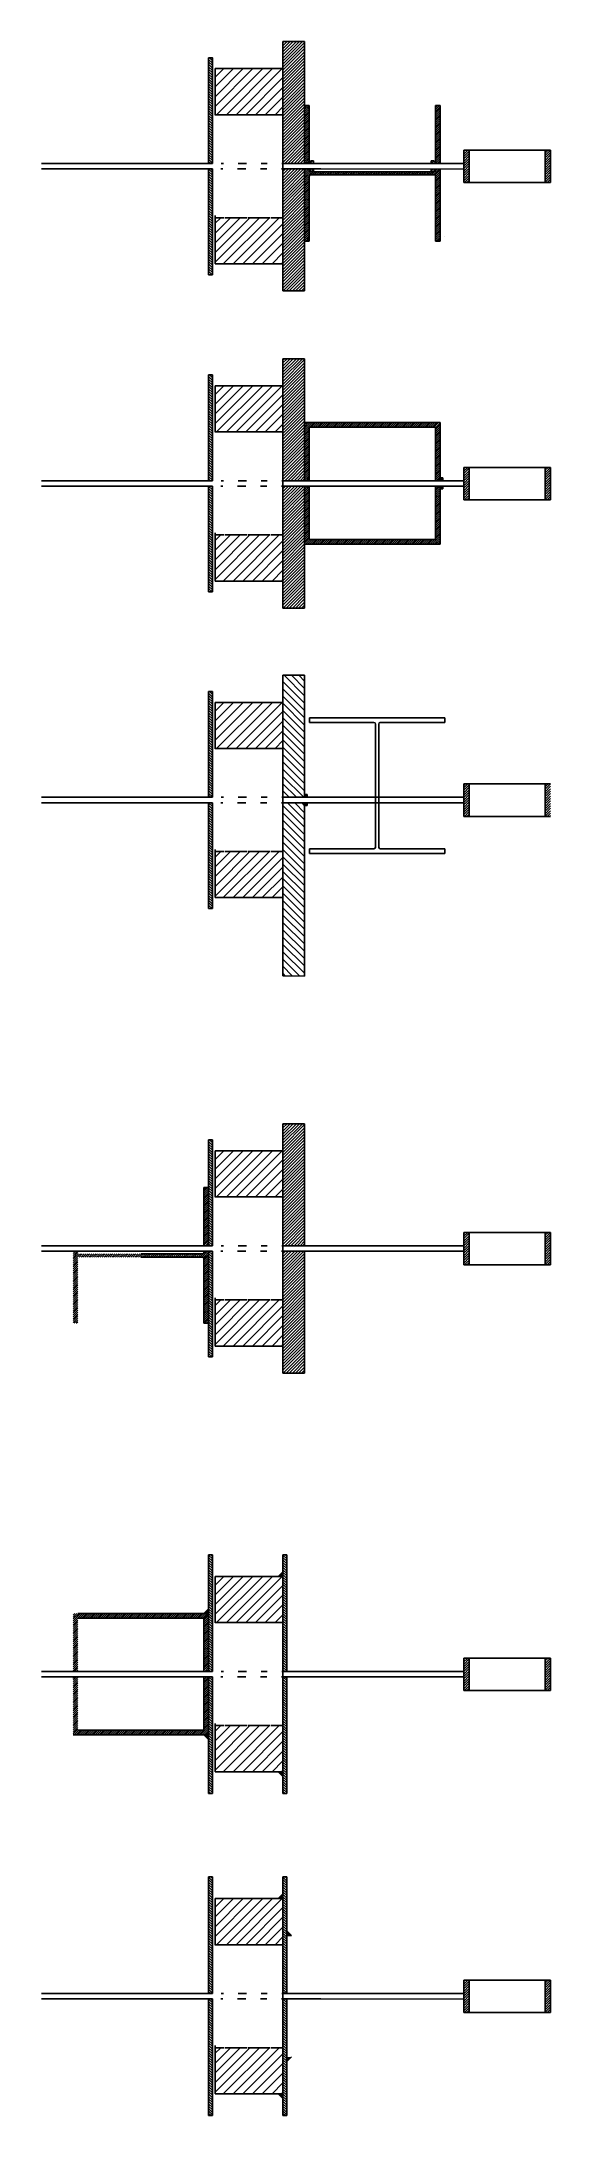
# Model space of a CAD drawing. Header units: millimetres. Extents: x 0 to 32767, y -6628 to 8132.
# Drawn here: x 10163 to 11102, y -6628 to -2804 of the extents above; entities that cross this region are included whole.
import ezdxf

# ---------------------------------------------------------------- set-up
doc = ezdxf.new("R2010")
doc.units = ezdxf.units.MM
doc.layers.add('AM_8', color=1, linetype='Continuous', lineweight=25)
pattern_1 = [(135, (-2e-12, -7097.254), (-2.245064, -2.245064), [])]
pattern_2 = [(45, (-2e-12, -7097.254), (-2.245064, 2.245064), [])]
pattern_3 = [(135, (-2e-12, -8265.956), (-2.245064, -2.245064), [])]
pattern_4 = [(45, (-2e-12, -8265.956), (-2.245064, 2.245064), [])]
pattern_5 = [(45, (-2e-12, -5744.096), (-2.245064, 2.245064), [])]
pattern_6 = [(45, (-2e-12, -5744.096), (-1.76776695, 1.76776695), [])]
pattern_7 = [(45, (-2e-12, -5744.096), (-2.8284271, 2.8284271), [])]
pattern_8 = [(135, (-2e-12, -7682.1157), (-2.245064, -2.245064), [])]
pattern_9 = [(45, (-2e-12, -7682.1157), (-2.245064, 2.245064), [])]
pattern_10 = [(45, (-2e-12, -6328.9577), (-2.8284271, 2.8284271), [])]
pattern_11 = [(45, (-2e-12, -5744.0959), (-0.84852814, 0.84852814), [])]
pattern_12 = [(135, (-2e-12, -9092.6957), (-2.245064, -2.245064), [])]
pattern_13 = [(45, (-2e-12, -9092.6957), (-2.245064, 2.245064), [])]
pattern_14 = [(45, (-427, -7739.5377), (-1.76776695, 1.76776695), [])]
pattern_15 = [(45, (-2e-12, -7739.5377), (-2.8284271, 2.8284271), [])]
pattern_16 = [(135, (-2e-12, -9877.606), (-2.245064, -2.245064), [])]
pattern_17 = [(45, (-2e-12, -9877.606), (-2.245064, 2.245064), [])]
pattern_18 = [(45, (-427, -7939.5863), (-1.76776695, 1.76776695), [])]
pattern_19 = [(135, (137, -9877.606), (-2.245064, -2.245064), [])]
pattern_20 = [(135, (-2e-12, -10471.5606), (-2.245064, -2.245064), [])]
pattern_21 = [(45, (-2e-12, -10471.5606), (-2.245064, 2.245064), [])]
pattern_22 = [(135, (137, -10471.5606), (-2.245064, -2.245064), [])]

msp = doc.modelspace()

# ---------------------------------------------------------------- hatches: boundary and pattern name
h = msp.add_hatch()
h.set_pattern_fill('ANSI31', color=256, angle=90)
h.set_pattern_definition(pattern_1)
h.paths.add_polyline_path([(10471.737, -3028.831), (10478.737, -3028.831), (10478.737, -2833.831), (10471.737, -2833.831)])
h = msp.add_hatch()
h.set_pattern_fill('ANSI31', color=256, scale=4, style=0)
h.set_pattern_definition([(45, (-30, -7097.254), (-8.980256, 8.980256), [])])
edge = h.paths.add_edge_path(flags=0)
edge.add_arc((10543.737, -3115.366), 13.5, -94.151925, -85.848075, ccw=False)
edge.add_line((10542.76, -3128.831), (10502.307, -3128.831))
edge.add_arc((10501.33, -3115.366), 13.5, -94.151925, -85.848075, ccw=False)
edge.add_line((10500.353, -3128.831), (10483.737, -3128.831))
edge.add_line((10483.737, -3128.831), (10483.737, -3213.831))
edge.add_line((10483.737, -3213.831), (10608.737, -3213.831))
edge.add_line((10608.737, -3213.831), (10608.737, -3128.831))
edge.add_line((10608.737, -3128.831), (10587.121, -3128.831))
edge.add_arc((10586.144, -3115.366), 13.5, -94.151925, -85.848075, ccw=False)
edge.add_line((10585.166, -3128.831), (10544.714, -3128.831))
h.paths.add_polyline_path([(10483.737, -2853.831), (10483.737, -2938.831), (10608.737, -2938.831), (10608.737, -2853.831)], flags=0)
edge = h.paths.add_edge_path(flags=0)
edge.add_arc((10586.144, -3115.366), 13.5, -94.151925, -85.848075, ccw=False)
edge.add_line((10587.121, -3128.831), (10585.166, -3128.831))
edge = h.paths.add_edge_path(flags=0)
edge.add_arc((10501.33, -3115.366), 13.5, -94.151925, -85.848075, ccw=False)
edge.add_line((10502.307, -3128.831), (10500.353, -3128.831))
edge = h.paths.add_edge_path(flags=0)
edge.add_arc((10543.737, -3115.366), 13.5, -94.151925, -85.848075, ccw=False)
edge.add_line((10544.714, -3128.831), (10542.76, -3128.831))
edge = h.paths.add_edge_path(flags=0)
edge.add_arc((10586.144, -3115.366), 13.5, -94.151925, -85.848075, ccw=False)
edge.add_line((10587.121, -3128.831), (10585.166, -3128.831))
edge = h.paths.add_edge_path(flags=0)
edge.add_arc((10501.33, -3115.366), 13.5, -94.151925, -85.848075, ccw=False)
edge.add_line((10502.307, -3128.831), (10500.353, -3128.831))
edge = h.paths.add_edge_path(flags=0)
edge.add_arc((10543.737, -3115.366), 13.5, -94.151925, -85.848075, ccw=False)
edge.add_line((10544.714, -3128.831), (10542.76, -3128.831))
h = msp.add_hatch()
h.set_pattern_fill('ANSI31', color=256)
h.set_pattern_definition(pattern_2)
h.paths.add_polyline_path([(10952.301, -3004.201), (10942.301, -3004.201), (10942.301, -3023.04), (10942.301, -3028.831), (10942.296, -3039.044), (10942.258, -3039.044), (10942.301, -3043.831), (10942.301, -3064.133), (10952.301, -3064.133)])
h = msp.add_hatch()
h.set_pattern_fill('ANSI31', color=256)
h.set_pattern_definition(pattern_2)
h.paths.add_polyline_path([(11102.278, -3004.201), (11092.278, -3004.201), (11092.278, -3064.133), (11102.278, -3064.133)])
h = msp.add_hatch()
h.set_pattern_fill('ANSI31', color=256, angle=90)
h.set_pattern_definition(pattern_1)
h.paths.add_polyline_path([(10478.737, -3038.831), (10471.737, -3038.831), (10471.737, -3233.831), (10478.737, -3233.831)])
h = msp.add_hatch()
h.set_pattern_fill('ANSI31', color=256)
h.set_pattern_definition(pattern_5)
h.paths.add_polyline_path([(10665.286, -3023.831), (10660.324, -3023.831), (10657.337, -3026.818), (10657.337, -3028.831), (10665.286, -3028.831)])
h.paths.add_polyline_path([(10665.337, -3038.914), (10657.337, -3038.914), (10657.337, -3040.914), (10660.337, -3043.914), (10665.337, -3043.914)])
h = msp.add_hatch()
h.set_pattern_fill('ANSI31', color=256)
h.set_pattern_definition(pattern_5)
h.paths.add_polyline_path([(10882.188, -3023.831), (10887.15, -3023.831), (10890.137, -3026.818), (10890.137, -3028.831), (10882.188, -3028.831)])
h.paths.add_polyline_path([(10882.137, -3038.914), (10890.137, -3038.914), (10890.137, -3040.914), (10887.137, -3043.914), (10882.137, -3043.914)])
h = msp.add_hatch()
h.set_pattern_fill('ANSI31', color=256, angle=90)
h.set_pattern_definition(pattern_8)
h.paths.add_polyline_path([(10471.737, -3613.692), (10478.737, -3613.692), (10478.737, -3418.692), (10471.737, -3418.692)])
h = msp.add_hatch()
h.set_pattern_fill('ANSI31', color=256, scale=4, style=0)
h.set_pattern_definition([(45, (-30, -7682.116), (-8.980256, 8.980256), [])])
edge = h.paths.add_edge_path(flags=0)
edge.add_arc((10543.737, -3700.228), 13.5, -94.151925, -85.848075, ccw=False)
edge.add_line((10542.76, -3713.692), (10502.307, -3713.692))
edge.add_arc((10501.33, -3700.228), 13.5, -94.151925, -85.848075, ccw=False)
edge.add_line((10500.353, -3713.692), (10483.737, -3713.692))
edge.add_line((10483.737, -3713.692), (10483.737, -3798.692))
edge.add_line((10483.737, -3798.692), (10608.737, -3798.692))
edge.add_line((10608.737, -3798.692), (10608.737, -3713.692))
edge.add_line((10608.737, -3713.692), (10587.121, -3713.692))
edge.add_arc((10586.144, -3700.228), 13.5, -94.151925, -85.848075, ccw=False)
edge.add_line((10585.166, -3713.692), (10544.714, -3713.692))
h.paths.add_polyline_path([(10483.737, -3438.692), (10483.737, -3523.692), (10608.737, -3523.692), (10608.737, -3438.692)], flags=0)
edge = h.paths.add_edge_path(flags=0)
edge.add_arc((10586.144, -3700.228), 13.5, -94.151925, -85.848075, ccw=False)
edge.add_line((10587.121, -3713.692), (10585.166, -3713.692))
edge = h.paths.add_edge_path(flags=0)
edge.add_arc((10501.33, -3700.228), 13.5, -94.151925, -85.848075, ccw=False)
edge.add_line((10502.307, -3713.692), (10500.353, -3713.692))
edge = h.paths.add_edge_path(flags=0)
edge.add_arc((10543.737, -3700.228), 13.5, -94.151925, -85.848075, ccw=False)
edge.add_line((10544.714, -3713.692), (10542.76, -3713.692))
edge = h.paths.add_edge_path(flags=0)
edge.add_arc((10586.144, -3700.228), 13.5, -94.151925, -85.848075, ccw=False)
edge.add_line((10587.121, -3713.692), (10585.166, -3713.692))
edge = h.paths.add_edge_path(flags=0)
edge.add_arc((10501.33, -3700.228), 13.5, -94.151925, -85.848075, ccw=False)
edge.add_line((10502.307, -3713.692), (10500.353, -3713.692))
edge = h.paths.add_edge_path(flags=0)
edge.add_arc((10543.737, -3700.228), 13.5, -94.151925, -85.848075, ccw=False)
edge.add_line((10544.714, -3713.692), (10542.76, -3713.692))
h = msp.add_hatch()
h.set_pattern_fill('ANSI31', color=256)
h.set_pattern_definition(pattern_9)
h.paths.add_polyline_path([(10952.301, -3589.063), (10942.301, -3589.063), (10942.301, -3607.902), (10942.301, -3613.692), (10942.296, -3623.906), (10942.258, -3623.906), (10942.301, -3628.692), (10942.301, -3648.995), (10952.301, -3648.995)])
h = msp.add_hatch()
h.set_pattern_fill('ANSI31', color=256)
h.set_pattern_definition(pattern_9)
h.paths.add_polyline_path([(11102.278, -3589.063), (11092.278, -3589.063), (11092.278, -3648.995), (11102.278, -3648.995)])
h = msp.add_hatch()
h.set_pattern_fill('ANSI31', color=256, angle=90)
h.set_pattern_definition(pattern_8)
h.paths.add_polyline_path([(10478.737, -3623.692), (10471.737, -3623.692), (10471.737, -3818.692), (10478.737, -3818.692)])
h = msp.add_hatch()
h.set_pattern_fill('ANSI31', color=256, scale=3, angle=90)
h.set_pattern_definition([(135, (-2e-12, -6912.798), (-6.735192, -6.735192), [])])
h.paths.add_polyline_path([(10648.737, -4242.835), (10648.737, -4207.617), (10638.737, -4207.617), (10608.737, -4207.604), (10608.737, -4232.835), (10608.737, -4404.325), (10608.737, -4526.425), (10645.897, -4526.425, 0.41421356), (10648.897, -4523.425), (10648.897, -4404.325)])
h.paths.add_polyline_path([(10648.737, -3972.533), (10608.737, -3972.533), (10608.737, -4022.533), (10608.737, -4197.533), (10638.737, -4197.533), (10648.737, -4197.533), (10648.737, -4192.533)])
h = msp.add_hatch()
h.set_pattern_fill('ANSI31', color=256, angle=90)
h.set_pattern_definition(pattern_3)
h.paths.add_polyline_path([(10471.737, -4197.533), (10478.737, -4197.533), (10478.737, -4002.533), (10471.737, -4002.533)])
h = msp.add_hatch()
h.set_pattern_fill('ANSI31', color=256, scale=4, style=0)
h.set_pattern_definition([(45, (-30, -8265.956), (-8.980256, 8.980256), [])])
edge = h.paths.add_edge_path(flags=0)
edge.add_arc((10543.737, -4284.068), 13.5, -94.151925, -85.848075, ccw=False)
edge.add_line((10542.76, -4297.533), (10502.307, -4297.533))
edge.add_arc((10501.33, -4284.068), 13.5, -94.151925, -85.848075, ccw=False)
edge.add_line((10500.353, -4297.533), (10483.737, -4297.533))
edge.add_line((10483.737, -4297.533), (10483.737, -4382.533))
edge.add_line((10483.737, -4382.533), (10608.737, -4382.533))
edge.add_line((10608.737, -4382.533), (10608.737, -4297.533))
edge.add_line((10608.737, -4297.533), (10587.121, -4297.533))
edge.add_arc((10586.144, -4284.068), 13.5, -94.151925, -85.848075, ccw=False)
edge.add_line((10585.166, -4297.533), (10544.714, -4297.533))
h.paths.add_polyline_path([(10483.737, -4022.533), (10483.737, -4107.533), (10608.737, -4107.533), (10608.737, -4022.533)], flags=0)
edge = h.paths.add_edge_path(flags=0)
edge.add_arc((10586.144, -4284.068), 13.5, -94.151925, -85.848075, ccw=False)
edge.add_line((10587.121, -4297.533), (10585.166, -4297.533))
edge = h.paths.add_edge_path(flags=0)
edge.add_arc((10501.33, -4284.068), 13.5, -94.151925, -85.848075, ccw=False)
edge.add_line((10502.307, -4297.533), (10500.353, -4297.533))
edge = h.paths.add_edge_path(flags=0)
edge.add_arc((10543.737, -4284.068), 13.5, -94.151925, -85.848075, ccw=False)
edge.add_line((10544.714, -4297.533), (10542.76, -4297.533))
edge = h.paths.add_edge_path(flags=0)
edge.add_arc((10586.144, -4284.068), 13.5, -94.151925, -85.848075, ccw=False)
edge.add_line((10587.121, -4297.533), (10585.166, -4297.533))
edge = h.paths.add_edge_path(flags=0)
edge.add_arc((10501.33, -4284.068), 13.5, -94.151925, -85.848075, ccw=False)
edge.add_line((10502.307, -4297.533), (10500.353, -4297.533))
edge = h.paths.add_edge_path(flags=0)
edge.add_arc((10543.737, -4284.068), 13.5, -94.151925, -85.848075, ccw=False)
edge.add_line((10544.714, -4297.533), (10542.76, -4297.533))
h = msp.add_hatch()
h.set_pattern_fill('ANSI32', color=256, scale=0.5)
h.set_pattern_definition([(45, (-2e-12, -8265.956), (-3.367596, 3.367596), []), (45, (2.245, -8265.956), (-3.367596, 3.367596), [])])
h.paths.add_polyline_path([(10653.737, -4192.533), (10648.737, -4192.533), (10648.737, -4197.533), (10653.737, -4197.533)])
h.paths.add_polyline_path([(10653.737, -4207.617), (10648.737, -4207.617), (10648.737, -4212.617), (10653.737, -4212.617)])
h = msp.add_hatch()
h.set_pattern_fill('ANSI31', color=256)
h.set_pattern_definition(pattern_4)
h.paths.add_polyline_path([(10952.301, -4172.903), (10942.301, -4172.903), (10942.301, -4191.742), (10942.301, -4197.533), (10942.296, -4207.746), (10942.258, -4207.746), (10942.301, -4212.533), (10942.301, -4232.835), (10952.301, -4232.835)])
h = msp.add_hatch()
h.set_pattern_fill('ANSI31', color=256)
h.set_pattern_definition(pattern_4)
h.paths.add_polyline_path([(11102.278, -4172.903), (11092.278, -4172.903), (11092.278, -4232.835), (11102.278, -4232.835)])
h = msp.add_hatch()
h.set_pattern_fill('ANSI31', color=256, angle=90)
h.set_pattern_definition(pattern_3)
h.paths.add_polyline_path([(10478.737, -4207.533), (10471.737, -4207.533), (10471.737, -4402.533), (10478.737, -4402.533)])
h = msp.add_hatch()
h.set_pattern_fill('ANSI31', color=256, angle=90)
h.set_pattern_definition(pattern_12)
h.paths.add_polyline_path([(10471.737, -5024.272), (10478.737, -5024.272), (10478.737, -4829.272), (10471.737, -4829.272)])
h = msp.add_hatch()
h.set_pattern_fill('ANSI31', color=256, scale=4, style=0)
h.set_pattern_definition([(45, (-30, -9092.696), (-8.980256, 8.980256), [])])
edge = h.paths.add_edge_path(flags=0)
edge.add_arc((10543.737, -5110.808), 13.5, -94.151925, -85.848075, ccw=False)
edge.add_line((10542.76, -5124.272), (10502.307, -5124.272))
edge.add_arc((10501.33, -5110.808), 13.5, -94.151925, -85.848075, ccw=False)
edge.add_line((10500.353, -5124.272), (10483.737, -5124.272))
edge.add_line((10483.737, -5124.272), (10483.737, -5209.272))
edge.add_line((10483.737, -5209.272), (10608.737, -5209.272))
edge.add_line((10608.737, -5209.272), (10608.737, -5124.272))
edge.add_line((10608.737, -5124.272), (10587.121, -5124.272))
edge.add_arc((10586.144, -5110.808), 13.5, -94.151925, -85.848075, ccw=False)
edge.add_line((10585.166, -5124.272), (10544.714, -5124.272))
h.paths.add_polyline_path([(10483.737, -4849.272), (10483.737, -4934.272), (10608.737, -4934.272), (10608.737, -4849.272)], flags=0)
edge = h.paths.add_edge_path(flags=0)
edge.add_arc((10586.144, -5110.808), 13.5, -94.151925, -85.848075, ccw=False)
edge.add_line((10587.121, -5124.272), (10585.166, -5124.272))
edge = h.paths.add_edge_path(flags=0)
edge.add_arc((10501.33, -5110.808), 13.5, -94.151925, -85.848075, ccw=False)
edge.add_line((10502.307, -5124.272), (10500.353, -5124.272))
edge = h.paths.add_edge_path(flags=0)
edge.add_arc((10543.737, -5110.808), 13.5, -94.151925, -85.848075, ccw=False)
edge.add_line((10544.714, -5124.272), (10542.76, -5124.272))
edge = h.paths.add_edge_path(flags=0)
edge.add_arc((10586.144, -5110.808), 13.5, -94.151925, -85.848075, ccw=False)
edge.add_line((10587.121, -5124.272), (10585.166, -5124.272))
edge = h.paths.add_edge_path(flags=0)
edge.add_arc((10501.33, -5110.808), 13.5, -94.151925, -85.848075, ccw=False)
edge.add_line((10502.307, -5124.272), (10500.353, -5124.272))
edge = h.paths.add_edge_path(flags=0)
edge.add_arc((10543.737, -5110.808), 13.5, -94.151925, -85.848075, ccw=False)
edge.add_line((10544.714, -5124.272), (10542.76, -5124.272))
h = msp.add_hatch()
h.set_pattern_fill('ANSI31', color=256)
h.set_pattern_definition(pattern_13)
h.paths.add_polyline_path([(10952.301, -4999.643), (10942.301, -4999.643), (10942.301, -5018.482), (10942.301, -5024.272), (10942.296, -5034.486), (10942.258, -5034.486), (10942.301, -5039.272), (10942.301, -5059.575), (10952.301, -5059.575)])
h = msp.add_hatch()
h.set_pattern_fill('ANSI31', color=256)
h.set_pattern_definition(pattern_13)
h.paths.add_polyline_path([(11102.278, -4999.643), (11092.278, -4999.643), (11092.278, -5059.575), (11102.278, -5059.575)])
h = msp.add_hatch()
h.set_pattern_fill('ANSI31', color=256, angle=90)
h.set_pattern_definition(pattern_12)
h.paths.add_polyline_path([(10478.737, -5034.272), (10471.737, -5034.272), (10471.737, -5229.272), (10478.737, -5229.272)])
h = msp.add_hatch()
h.set_pattern_fill('ANSI31', color=256, angle=90)
h.set_pattern_definition(pattern_16)
h.paths.add_polyline_path([(10471.737, -5809.183), (10478.737, -5809.183), (10478.737, -5594.183), (10471.737, -5594.183)])
h = msp.add_hatch()
h.set_pattern_fill('ANSI31', color=256, angle=90)
h.set_pattern_definition(pattern_19)
h.paths.add_polyline_path([(10608.737, -5809.183), (10615.737, -5809.183), (10615.737, -5594.183), (10608.737, -5594.183)])
h = msp.add_hatch()
h.set_pattern_fill('ANSI31', color=256, scale=4, style=0)
h.set_pattern_definition([(45, (-30, -9877.606), (-8.980256, 8.980256), [])])
edge = h.paths.add_edge_path(flags=0)
edge.add_arc((10543.737, -5895.718), 13.5, -94.151925, -85.848075, ccw=False)
edge.add_line((10542.76, -5909.183), (10502.307, -5909.183))
edge.add_arc((10501.33, -5895.718), 13.5, -94.151925, -85.848075, ccw=False)
edge.add_line((10500.353, -5909.183), (10483.737, -5909.183))
edge.add_line((10483.737, -5909.183), (10483.737, -5994.183))
edge.add_line((10483.737, -5994.183), (10608.737, -5994.183))
edge.add_line((10608.737, -5994.183), (10608.737, -5909.183))
edge.add_line((10608.737, -5909.183), (10587.121, -5909.183))
edge.add_arc((10586.144, -5895.718), 13.5, -94.151925, -85.848075, ccw=False)
edge.add_line((10585.166, -5909.183), (10544.714, -5909.183))
h.paths.add_polyline_path([(10483.737, -5634.183), (10483.737, -5719.183), (10608.737, -5719.183), (10608.737, -5634.183)], flags=0)
edge = h.paths.add_edge_path(flags=0)
edge.add_arc((10586.144, -5895.718), 13.5, -94.151925, -85.848075, ccw=False)
edge.add_line((10587.121, -5909.183), (10585.166, -5909.183))
edge = h.paths.add_edge_path(flags=0)
edge.add_arc((10501.33, -5895.718), 13.5, -94.151925, -85.848075, ccw=False)
edge.add_line((10502.307, -5909.183), (10500.353, -5909.183))
edge = h.paths.add_edge_path(flags=0)
edge.add_arc((10543.737, -5895.718), 13.5, -94.151925, -85.848075, ccw=False)
edge.add_line((10544.714, -5909.183), (10542.76, -5909.183))
edge = h.paths.add_edge_path(flags=0)
edge.add_arc((10586.144, -5895.718), 13.5, -94.151925, -85.848075, ccw=False)
edge.add_line((10587.121, -5909.183), (10585.166, -5909.183))
edge = h.paths.add_edge_path(flags=0)
edge.add_arc((10501.33, -5895.718), 13.5, -94.151925, -85.848075, ccw=False)
edge.add_line((10502.307, -5909.183), (10500.353, -5909.183))
edge = h.paths.add_edge_path(flags=0)
edge.add_arc((10543.737, -5895.718), 13.5, -94.151925, -85.848075, ccw=False)
edge.add_line((10544.714, -5909.183), (10542.76, -5909.183))
h = msp.add_hatch()
h.set_pattern_fill('ANSI31', color=256)
h.set_pattern_definition(pattern_17)
h.paths.add_polyline_path([(10952.301, -5784.553), (10942.301, -5784.553), (10942.301, -5803.392), (10942.301, -5809.183), (10942.296, -5819.396), (10942.258, -5819.396), (10942.301, -5824.183), (10942.301, -5844.485), (10952.301, -5844.485)])
h = msp.add_hatch()
h.set_pattern_fill('ANSI31', color=256)
h.set_pattern_definition(pattern_17)
h.paths.add_polyline_path([(11102.278, -5784.553), (11092.278, -5784.553), (11092.278, -5844.485), (11102.278, -5844.485)])
h = msp.add_hatch()
h.set_pattern_fill('ANSI31', color=256, angle=90)
h.set_pattern_definition(pattern_16)
h.paths.add_polyline_path([(10478.737, -5819.183), (10471.737, -5819.183), (10471.737, -6034.183), (10478.737, -6034.183)])
h = msp.add_hatch()
h.set_pattern_fill('ANSI31', color=256, angle=90)
h.set_pattern_definition(pattern_19)
h.paths.add_polyline_path([(10615.737, -5819.183), (10608.737, -5819.183), (10608.737, -6034.183), (10615.737, -6034.183)])
h = msp.add_hatch()
h.set_pattern_fill('ANSI31', color=256, angle=90)
h.set_pattern_definition(pattern_20)
h.paths.add_polyline_path([(10471.737, -6403.137), (10478.737, -6403.137), (10478.737, -6188.137), (10471.737, -6188.137)])
h = msp.add_hatch()
h.set_pattern_fill('ANSI31', color=256, angle=90)
h.set_pattern_definition(pattern_22)
h.paths.add_polyline_path([(10608.737, -6403.137), (10615.737, -6403.137), (10615.737, -6188.137), (10608.737, -6188.137)])
h = msp.add_hatch()
h.set_pattern_fill('ANSI31', color=256, scale=4, style=0)
h.set_pattern_definition([(45, (-30, -10471.56), (-8.980256, 8.980256), [])])
edge = h.paths.add_edge_path(flags=0)
edge.add_arc((10543.737, -6489.673), 13.5, -94.151925, -85.848075, ccw=False)
edge.add_line((10542.76, -6503.137), (10502.307, -6503.137))
edge.add_arc((10501.33, -6489.673), 13.5, -94.151925, -85.848075, ccw=False)
edge.add_line((10500.353, -6503.137), (10483.737, -6503.137))
edge.add_line((10483.737, -6503.137), (10483.737, -6588.137))
edge.add_line((10483.737, -6588.137), (10608.737, -6588.137))
edge.add_line((10608.737, -6588.137), (10608.737, -6503.137))
edge.add_line((10608.737, -6503.137), (10587.121, -6503.137))
edge.add_arc((10586.144, -6489.673), 13.5, -94.151925, -85.848075, ccw=False)
edge.add_line((10585.166, -6503.137), (10544.714, -6503.137))
h.paths.add_polyline_path([(10483.737, -6228.137), (10483.737, -6313.137), (10608.737, -6313.137), (10608.737, -6228.137)], flags=0)
edge = h.paths.add_edge_path(flags=0)
edge.add_arc((10586.144, -6489.673), 13.5, -94.151925, -85.848075, ccw=False)
edge.add_line((10587.121, -6503.137), (10585.166, -6503.137))
edge = h.paths.add_edge_path(flags=0)
edge.add_arc((10501.33, -6489.673), 13.5, -94.151925, -85.848075, ccw=False)
edge.add_line((10502.307, -6503.137), (10500.353, -6503.137))
edge = h.paths.add_edge_path(flags=0)
edge.add_arc((10543.737, -6489.673), 13.5, -94.151925, -85.848075, ccw=False)
edge.add_line((10544.714, -6503.137), (10542.76, -6503.137))
edge = h.paths.add_edge_path(flags=0)
edge.add_arc((10586.144, -6489.673), 13.5, -94.151925, -85.848075, ccw=False)
edge.add_line((10587.121, -6503.137), (10585.166, -6503.137))
edge = h.paths.add_edge_path(flags=0)
edge.add_arc((10501.33, -6489.673), 13.5, -94.151925, -85.848075, ccw=False)
edge.add_line((10502.307, -6503.137), (10500.353, -6503.137))
edge = h.paths.add_edge_path(flags=0)
edge.add_arc((10543.737, -6489.673), 13.5, -94.151925, -85.848075, ccw=False)
edge.add_line((10544.714, -6503.137), (10542.76, -6503.137))
h = msp.add_hatch()
h.set_pattern_fill('ANSI31', color=256)
h.set_pattern_definition(pattern_21)
h.paths.add_polyline_path([(10952.301, -6378.508), (10942.301, -6378.508), (10942.301, -6397.347), (10942.301, -6403.137), (10942.296, -6413.351), (10942.258, -6413.351), (10942.301, -6418.137), (10942.301, -6438.44), (10952.301, -6438.44)])
h = msp.add_hatch()
h.set_pattern_fill('ANSI31', color=256)
h.set_pattern_definition(pattern_21)
h.paths.add_polyline_path([(11102.278, -6378.508), (11092.278, -6378.508), (11092.278, -6438.44), (11102.278, -6438.44)])
h = msp.add_hatch()
h.set_pattern_fill('ANSI31', color=256, angle=90)
h.set_pattern_definition(pattern_20)
h.paths.add_polyline_path([(10478.737, -6413.137), (10471.737, -6413.137), (10471.737, -6628.137), (10478.737, -6628.137)])
h = msp.add_hatch()
h.set_pattern_fill('ANSI31', color=256, angle=90)
h.set_pattern_definition(pattern_22)
h.paths.add_polyline_path([(10615.737, -6413.137), (10608.737, -6413.137), (10608.737, -6628.137), (10615.737, -6628.137)])
at = {"layer": 'AM_8'}
h = msp.add_hatch(dxfattribs=at)
h.set_pattern_fill('_U', color=0, scale=4, angle=45, style=0, pattern_type=0)
h.set_pattern_definition(pattern_7)
h.paths.add_polyline_path([(10648.737, -3028.831), (10648.737, -2803.831), (10608.737, -2803.831), (10608.737, -2938.831), (10608.737, -2942.346), (10608.737, -3028.831)])
at = {"layer": 'AM_8', "true_color": 0xf1eb1f}
h = msp.add_hatch(dxfattribs=at)
h.set_pattern_fill('_U', color=2, scale=2.5, angle=45, style=0, pattern_type=0)
h.set_pattern_definition(pattern_6)
h.paths.add_polyline_path([(10657.337, -3028.831), (10657.337, -2921.814), (10648.737, -2921.814), (10648.737, -3028.831)])
h = msp.add_hatch(dxfattribs=at)
h.set_pattern_fill('_U', color=2, scale=2.5, angle=45, style=0, pattern_type=0)
h.set_pattern_definition(pattern_6)
h.paths.add_polyline_path([(10890.137, -2921.814), (10890.137, -3028.831), (10898.737, -3028.831), (10898.737, -2921.814)])
at = {"layer": 'AM_8'}
h = msp.add_hatch(dxfattribs=at)
h.set_pattern_fill('_U', color=0, scale=4, angle=45, style=0, pattern_type=0)
h.set_pattern_definition(pattern_7)
h.paths.add_polyline_path([(10648.737, -3263.831), (10648.737, -3038.914), (10638.737, -3038.914), (10608.737, -3038.902), (10608.737, -3263.831)])
at = {"layer": 'AM_8', "true_color": 0xf1eb1f}
h = msp.add_hatch(dxfattribs=at)
h.set_pattern_fill('_U', color=2, scale=2.5, angle=45, style=0, pattern_type=0)
h.set_pattern_definition(pattern_6)
edge = h.paths.add_edge_path()
edge.add_arc((10887.137, -3052.714), 3, 0, 90, ccw=False)
edge.add_line((10890.137, -3052.714), (10890.137, -3171.814))
edge.add_line((10890.137, -3171.814), (10898.737, -3171.814))
edge.add_line((10898.737, -3171.814), (10898.737, -3039.026))
edge.add_line((10898.737, -3039.026), (10890.137, -3039.022))
edge.add_line((10890.137, -3039.022), (10890.137, -3040.914))
edge.add_arc((10887.137, -3040.914), 3, -90, 0, ccw=False)
edge.add_line((10887.137, -3043.914), (10660.337, -3043.914))
edge.add_arc((10660.337, -3040.914), 3, 180, 270, ccw=False)
edge.add_line((10657.337, -3040.914), (10657.337, -3038.914))
edge.add_line((10657.337, -3038.914), (10648.737, -3038.914))
edge.add_line((10648.737, -3038.914), (10648.737, -3171.814))
edge.add_line((10648.737, -3171.814), (10657.337, -3171.814))
edge.add_line((10657.337, -3171.814), (10657.337, -3052.714))
edge.add_arc((10660.337, -3052.714), 3, 90, 180, ccw=False)
edge.add_line((10660.337, -3049.714), (10887.137, -3049.714))
at = {"layer": 'AM_8'}
h = msp.add_hatch(dxfattribs=at)
h.set_pattern_fill('_U', color=0, scale=4, angle=45, style=0, pattern_type=0)
h.set_pattern_definition(pattern_10)
h.paths.add_polyline_path([(10648.737, -3613.692), (10648.737, -3388.692), (10608.737, -3388.692), (10608.737, -3523.692), (10608.737, -3527.207), (10608.737, -3613.692)])
at = {"layer": 'AM_8', "true_color": 0xf1eb1f}
h = msp.add_hatch(dxfattribs=at)
h.set_pattern_fill('_U', color=2, scale=2.5, angle=45, style=0, pattern_type=0)
h.set_pattern_definition(pattern_6)
h.paths.add_polyline_path([(10890.137, -3613.692), (10898.737, -3613.692), (10898.737, -3506.676), (10648.737, -3506.676), (10648.737, -3613.692), (10657.337, -3613.692), (10657.337, -3515.276), (10890.137, -3515.276)])
at = {"layer": 'AM_8'}
h = msp.add_hatch(dxfattribs=at)
h.set_pattern_fill('_U', color=0, scale=4, angle=45, style=0, pattern_type=0)
h.set_pattern_definition(pattern_10)
h.paths.add_polyline_path([(10648.737, -3848.692), (10648.737, -3623.776), (10638.737, -3623.776), (10608.737, -3623.763), (10608.737, -3848.692)])
at = {"layer": 'AM_8', "true_color": 0xf1eb1f}
h = msp.add_hatch(dxfattribs=at)
h.set_pattern_fill('_U', color=2, scale=2.5, angle=45, style=0, pattern_type=0)
h.set_pattern_definition(pattern_6)
h.paths.add_polyline_path([(10890.137, -3623.763), (10898.737, -3623.763), (10898.737, -3730.78), (10648.737, -3730.78), (10648.737, -3623.763), (10657.337, -3623.763), (10657.337, -3722.18), (10890.137, -3722.18)])
at = {"layer": 'AM_8'}
h = msp.add_hatch(dxfattribs=at)
h.set_pattern_fill('_U', color=256, scale=1.2, angle=45, style=0, pattern_type=0)
h.set_pattern_definition(pattern_11)
h.paths.add_polyline_path([(10898.737, -3608.692), (10898.737, -3613.692), (10903.686, -3613.692), (10903.686, -3608.692)])
h = msp.add_hatch(dxfattribs=at)
h.set_pattern_fill('_U', color=256, scale=1.2, angle=45, style=0, pattern_type=0)
h.set_pattern_definition(pattern_11)
h.paths.add_polyline_path([(10898.737, -3628.763), (10903.686, -3628.763), (10903.686, -3623.889), (10898.737, -3623.887)])
h = msp.add_hatch(dxfattribs=at)
h.set_pattern_fill('_U', color=0, scale=4, angle=45, style=0, pattern_type=0)
h.set_pattern_definition(pattern_15)
h.paths.add_polyline_path([(10648.737, -5024.272), (10648.737, -4799.272), (10608.737, -4799.272), (10608.737, -4934.272), (10608.737, -4937.787), (10608.737, -5024.272)])
at = {"layer": 'AM_8', "true_color": 0xf1eb1f}
h = msp.add_hatch(dxfattribs=at)
h.set_pattern_fill('_U', color=2, scale=2.5, angle=45, style=0, pattern_type=0)
h.set_pattern_definition(pattern_14)
h.paths.add_polyline_path([(10463.137, -4917.256), (10463.137, -5024.272), (10471.737, -5024.272), (10471.737, -4917.256)])
h = msp.add_hatch(dxfattribs=at)
h.set_pattern_fill('_U', color=2, scale=2.5, angle=45, style=0, pattern_type=0)
h.set_pattern_definition(pattern_14)
edge = h.paths.add_edge_path()
edge.add_arc((10460.137, -5048.156), 3, 0, 90, ccw=False)
edge.add_line((10463.137, -5048.156), (10463.137, -5167.256))
edge.add_line((10463.137, -5167.256), (10471.737, -5167.256))
edge.add_line((10471.737, -5167.256), (10471.737, -5034.467))
edge.add_line((10471.737, -5034.467), (10463.137, -5034.464))
edge.add_line((10463.137, -5034.464), (10463.137, -5036.356))
edge.add_arc((10460.137, -5036.356), 3, -90, 0, ccw=False)
edge.add_line((10460.137, -5039.356), (10233.337, -5039.356))
edge.add_arc((10233.337, -5036.356), 3, 180, 270, ccw=False)
edge.add_line((10230.337, -5036.356), (10230.337, -5034.356))
edge.add_line((10230.337, -5034.356), (10221.737, -5034.356))
edge.add_line((10221.737, -5034.356), (10221.737, -5167.256))
edge.add_line((10221.737, -5167.256), (10230.337, -5167.256))
edge.add_line((10230.337, -5167.256), (10230.337, -5048.156))
edge.add_arc((10233.337, -5048.156), 3, 90, 180, ccw=False)
edge.add_line((10233.337, -5045.156), (10460.137, -5045.156))
at = {"layer": 'AM_8'}
h = msp.add_hatch(dxfattribs=at)
h.set_pattern_fill('_U', color=0, scale=4, angle=45, style=0, pattern_type=0)
h.set_pattern_definition(pattern_15)
h.paths.add_polyline_path([(10648.737, -5259.272), (10648.737, -5034.356), (10638.737, -5034.356), (10608.737, -5034.343), (10608.737, -5259.272)])
for points in [[(10608.737, -5625.583), (10600.137, -5634.183), (10608.737, -5634.183)], [(10471.737, -5693.567), (10463.137, -5702.167), (10471.737, -5702.167)], [(10471.737, -5934.87), (10463.137, -5926.27), (10471.737, -5926.27)], [(10608.737, -6002.854), (10600.137, -5994.254), (10608.737, -5994.254)], [(10608.737, -6219.537), (10600.137, -6228.137), (10608.737, -6228.137)], [(10615.737, -6296.121), (10624.337, -6296.121), (10615.737, -6287.521)], [(10615.737, -6520.225), (10624.337, -6520.225), (10615.737, -6528.825)], [(10608.737, -6596.808), (10600.137, -6588.208), (10608.737, -6588.208)]]:
    msp.add_hatch(color=0, dxfattribs=at).paths.add_polyline_path(points)
at = {"layer": 'AM_8', "true_color": 0xf1eb1f}
h = msp.add_hatch(dxfattribs=at)
h.set_pattern_fill('_U', color=2, scale=2.5, angle=45, style=0, pattern_type=0)
h.set_pattern_definition(pattern_18)
h.paths.add_polyline_path([(10463.137, -5809.183), (10471.737, -5809.183), (10471.737, -5702.167), (10221.737, -5702.167), (10221.737, -5809.183), (10230.337, -5809.183), (10230.337, -5710.767), (10463.137, -5710.767)])
h = msp.add_hatch(dxfattribs=at)
h.set_pattern_fill('_U', color=2, scale=2.5, angle=45, style=0, pattern_type=0)
h.set_pattern_definition(pattern_18)
h.paths.add_polyline_path([(10463.137, -5819.254), (10471.737, -5819.254), (10471.737, -5926.27), (10221.737, -5926.27), (10221.737, -5819.254), (10230.337, -5819.254), (10230.337, -5917.67), (10463.137, -5917.67)])

# ---------------------------------------------------------------- linework, layer by layer
for p, q in [((10608.737, -2853.831), (10608.737, -2803.831)), ((10608.737, -2803.831), (10648.737, -2803.831)), ((10648.737, -2803.831), (10648.737, -3028.831)), ((10478.737, -2833.831), (10471.737, -2833.831)), ((10471.737, -2833.831), (10471.737, -3028.831)), ((10478.737, -2833.831), (10478.737, -3028.831)), ((10608.737, -2853.831), (10483.737, -2853.831)), ((10483.737, -2853.831), (10483.737, -2939.487)), ((10608.737, -3028.831), (10608.737, -2853.831)), ((10608.737, -2993.528), (10608.737, -2904.2)), ((10608.737, -2938.831), (10483.737, -2938.831)), ((10608.737, -3028.831), (10608.737, -2938.831)), ((10608.737, -3028.831), (10608.737, -2938.831)), ((10648.737, -2921.814), (10648.737, -3028.831)), ((10657.337, -2921.814), (10648.737, -2921.814)), ((10657.337, -2921.814), (10657.337, -3028.831)), ((10890.137, -2921.814), (10890.137, -3028.831)), ((10890.137, -2921.814), (10898.737, -2921.814)), ((10898.737, -2921.814), (10898.737, -3028.831)), ((10608.737, -2993.528), (10608.737, -3003.528)), ((10608.737, -3028.831), (10608.737, -3003.528)), ((11092.301, -3004.201), (10942.301, -3004.201)), ((10942.301, -3004.201), (10942.301, -3023.04)), ((10952.301, -3004.201), (10952.301, -3064.133)), ((11092.278, -3004.201), (11092.278, -3064.133)), ((11092.278, -3004.201), (11102.278, -3004.201)), ((11102.278, -3004.201), (11102.278, -3064.133)), ((10163.457, -3028.831), (10478.737, -3028.831)), ((10163.457, -3038.831), (10478.737, -3038.831)), ((10471.737, -3038.831), (10471.737, -3233.831)), ((10478.737, -3038.831), (10478.737, -3233.831)), ((10494.142, -3038.853), (10497.669, -3038.854)), ((10494.975, -3028.831), (10498.973, -3028.831)), ((10524.895, -3038.866), (10540.074, -3038.872)), ((10526.201, -3028.831), (10541.38, -3028.831)), ((10567.3, -3038.884), (10578.953, -3038.889)), ((10568.607, -3028.831), (10579.789, -3028.831)), ((10606.045, -3038.9), (10638.737, -3038.914)), ((10606.882, -3028.831), (10638.737, -3028.831)), ((10608.737, -3028.831), (10608.737, -3038.902)), ((10608.737, -3064.133), (10608.737, -3038.902)), ((10638.737, -3028.831), (10678.737, -3028.831)), ((10638.737, -3038.914), (10678.737, -3038.914)), ((10648.737, -3028.831), (10648.737, -3023.831)), ((10648.737, -3038.914), (10648.737, -3074.133)), ((10648.737, -3038.914), (10648.737, -3043.914)), ((10648.737, -3038.914), (10648.737, -3163.214)), ((10660.337, -3023.818), (10657.337, -3026.818)), ((10657.337, -3038.914), (10657.337, -3040.914)), ((10660.337, -3043.914), (10657.337, -3040.914)), ((10657.337, -3052.714), (10657.337, -3171.814)), ((10660.337, -3023.831), (10665.337, -3023.831)), ((10660.337, -3043.914), (10665.337, -3043.914)), ((10660.337, -3043.914), (10773.737, -3043.914)), ((10660.337, -3049.714), (10773.737, -3049.714)), ((10665.286, -3023.831), (10665.286, -3028.831)), ((10665.337, -3043.914), (10665.337, -3038.914)), ((10678.737, -3028.831), (10942.301, -3028.831)), ((10678.737, -3038.932), (10942.258, -3039.044)), ((10887.137, -3043.914), (10773.737, -3043.914)), ((10887.137, -3049.714), (10773.737, -3049.714)), ((10887.137, -3023.831), (10882.137, -3023.831)), ((10882.137, -3043.914), (10882.137, -3038.914)), ((10882.188, -3023.831), (10882.188, -3028.831)), ((10887.137, -3023.818), (10890.137, -3026.818)), ((10887.137, -3043.914), (10890.137, -3040.914)), ((10890.137, -3039.022), (10890.137, -3040.914)), ((10890.137, -3052.714), (10890.137, -3171.814)), ((10898.737, -3039.026), (10898.737, -3163.214)), ((10942.301, -3043.831), (10942.258, -3039.044)), ((10942.301, -3028.831), (10942.296, -3039.044)), ((10942.301, -3023.04), (10942.301, -3028.831)), ((10942.301, -3043.831), (10942.301, -3064.133)), ((10608.737, -3235.623), (10608.737, -3064.133)), ((10648.737, -3074.133), (10648.737, -3263.831)), ((10942.301, -3064.133), (11102.278, -3064.133)), ((10483.737, -3124.958), (10483.737, -3128.831)), ((10483.737, -3124.958), (10483.737, -3213.831)), ((10483.737, -3128.831), (10500.353, -3128.831)), ((10502.307, -3128.831), (10542.76, -3128.831)), ((10544.714, -3128.831), (10585.166, -3128.831)), ((10587.121, -3128.831), (10608.737, -3128.831)), ((10648.737, -3163.214), (10648.737, -3171.814)), ((10648.737, -3171.814), (10657.337, -3171.814)), ((10898.737, -3171.814), (10890.137, -3171.814)), ((10898.737, -3163.214), (10898.737, -3171.814)), ((10905.877, -3163.214), (10905.877, -3163.214)), ((10471.737, -3233.831), (10478.737, -3233.831)), ((10483.737, -3213.831), (10608.737, -3213.831)), ((10608.737, -3213.831), (10608.737, -3263.831)), ((10608.737, -3235.623), (10608.737, -3263.831)), ((10608.737, -3263.831), (10648.737, -3263.831)), ((10608.737, -3438.692), (10608.737, -3388.692)), ((10608.737, -3388.692), (10648.737, -3388.692)), ((10648.737, -3388.692), (10648.737, -3613.692)), ((10478.737, -3418.692), (10471.737, -3418.692)), ((10471.737, -3418.692), (10471.737, -3613.692)), ((10478.737, -3418.692), (10478.737, -3613.692)), ((10608.737, -3438.692), (10483.737, -3438.692)), ((10483.737, -3438.692), (10483.737, -3524.349)), ((10608.737, -3613.692), (10608.737, -3438.692)), ((10608.737, -3578.39), (10608.737, -3489.061)), ((10648.737, -3506.676), (10648.737, -3613.692)), ((10657.337, -3506.676), (10648.737, -3506.676)), ((10657.337, -3506.676), (10890.137, -3506.676)), ((10657.337, -3515.276), (10657.337, -3613.692)), ((10657.337, -3515.276), (10890.137, -3515.276)), ((10890.137, -3506.676), (10898.737, -3506.676)), ((10890.137, -3515.276), (10890.137, -3613.692)), ((10898.737, -3506.676), (10898.737, -3613.692)), ((10608.737, -3523.692), (10483.737, -3523.692)), ((10608.737, -3613.692), (10608.737, -3523.692)), ((10608.737, -3613.692), (10608.737, -3523.692)), ((10608.737, -3578.39), (10608.737, -3588.39)), ((10608.737, -3613.692), (10608.737, -3588.39)), ((11092.301, -3589.063), (10942.301, -3589.063)), ((10942.301, -3589.063), (10942.301, -3607.902)), ((10952.301, -3589.063), (10952.301, -3648.995)), ((11092.278, -3589.063), (11092.278, -3648.995)), ((11092.278, -3589.063), (11102.278, -3589.063)), ((11102.278, -3589.063), (11102.278, -3648.995)), ((10163.457, -3613.692), (10478.737, -3613.692)), ((10163.457, -3623.692), (10478.737, -3623.692)), ((10471.737, -3623.692), (10471.737, -3818.692)), ((10478.737, -3623.692), (10478.737, -3818.692)), ((10494.142, -3623.714), (10497.669, -3623.716)), ((10494.975, -3613.692), (10498.973, -3613.692)), ((10524.895, -3623.728), (10540.074, -3623.734)), ((10526.201, -3613.692), (10541.38, -3613.692)), ((10567.3, -3623.746), (10578.953, -3623.751)), ((10568.607, -3613.692), (10579.789, -3613.692)), ((10606.045, -3623.762), (10638.737, -3623.776)), ((10606.882, -3613.692), (10638.737, -3613.692)), ((10608.737, -3613.692), (10608.737, -3623.763)), ((10608.737, -3648.995), (10608.737, -3623.763)), ((10638.737, -3613.692), (10678.737, -3613.692)), ((10638.737, -3623.776), (10678.737, -3623.776)), ((10648.737, -3613.692), (10648.737, -3608.692)), ((10648.737, -3623.776), (10648.737, -3658.995)), ((10648.737, -3623.776), (10648.737, -3628.776)), ((10648.737, -3623.776), (10648.737, -3748.076)), ((10657.337, -3722.18), (10657.337, -3623.763)), ((10657.337, -3623.776), (10657.337, -3625.776)), ((10678.737, -3613.692), (10942.301, -3613.692)), ((10678.737, -3623.793), (10942.258, -3623.906)), ((10890.137, -3722.18), (10890.137, -3623.763)), ((10890.137, -3623.884), (10890.137, -3625.776)), ((10898.737, -3608.692), (10903.737, -3608.692)), ((10898.737, -3730.78), (10898.737, -3623.763)), ((10898.737, -3628.763), (10903.737, -3628.763)), ((10903.686, -3608.692), (10903.686, -3613.692)), ((10903.686, -3628.763), (10903.686, -3623.763)), ((10942.301, -3628.692), (10942.258, -3623.906)), ((10942.301, -3613.692), (10942.296, -3623.906)), ((10942.301, -3607.902), (10942.301, -3613.692)), ((10942.301, -3628.692), (10942.301, -3648.995)), ((10608.737, -3820.484), (10608.737, -3648.995)), ((10648.737, -3658.995), (10648.737, -3848.692)), ((10942.301, -3648.995), (11102.278, -3648.995)), ((10483.737, -3709.82), (10483.737, -3713.692)), ((10483.737, -3709.82), (10483.737, -3798.692)), ((10483.737, -3713.692), (10500.353, -3713.692)), ((10502.307, -3713.692), (10542.76, -3713.692)), ((10544.714, -3713.692), (10585.166, -3713.692)), ((10587.121, -3713.692), (10608.737, -3713.692)), ((10657.337, -3730.78), (10648.737, -3730.78)), ((10657.337, -3722.18), (10890.137, -3722.18)), ((10657.337, -3730.78), (10890.137, -3730.78)), ((10890.137, -3730.78), (10898.737, -3730.78)), ((10648.737, -3748.076), (10648.737, -3756.676)), ((10471.737, -3818.692), (10478.737, -3818.692)), ((10483.737, -3798.692), (10608.737, -3798.692)), ((10608.737, -3798.692), (10608.737, -3848.692)), ((10608.737, -3820.484), (10608.737, -3848.692)), ((10608.737, -3848.692), (10648.737, -3848.692)), ((10608.737, -4022.533), (10608.737, -3972.533)), ((10608.737, -3972.533), (10648.737, -3972.533)), ((10648.737, -3972.533), (10648.737, -4197.533)), ((10478.737, -4002.533), (10471.737, -4002.533)), ((10471.737, -4002.533), (10471.737, -4197.533)), ((10478.737, -4002.533), (10478.737, -4197.533)), ((10608.737, -4022.533), (10483.737, -4022.533)), ((10483.737, -4022.533), (10483.737, -4108.189)), ((10608.737, -4197.533), (10608.737, -4022.533)), ((10666.097, -4050.891), (10657.497, -4050.891)), ((10657.497, -4050.891), (10657.497, -4059.491)), ((10907.497, -4050.891), (10666.097, -4050.891)), ((10907.497, -4050.891), (10907.497, -4059.491)), ((10608.737, -4162.23), (10608.737, -4072.902)), ((10776.597, -4059.491), (10657.497, -4059.491)), ((10779.597, -4062.491), (10779.597, -4175.891)), ((10785.397, -4062.491), (10785.397, -4175.891)), ((10907.497, -4059.491), (10788.397, -4059.491)), ((10608.737, -4107.533), (10483.737, -4107.533)), ((10608.737, -4197.533), (10608.737, -4107.533)), ((10608.737, -4197.533), (10608.737, -4107.533)), ((10608.737, -4162.23), (10608.737, -4172.23)), ((10163.457, -4197.533), (10478.737, -4197.533)), ((10494.975, -4197.533), (10498.973, -4197.533)), ((10526.201, -4197.533), (10541.38, -4197.533)), ((10568.607, -4197.533), (10579.789, -4197.533)), ((10606.882, -4197.533), (10638.737, -4197.533)), ((10608.737, -4197.533), (10608.737, -4172.23)), ((10608.737, -4197.533), (10608.737, -4207.604)), ((10638.737, -4197.533), (10678.737, -4197.533)), ((10648.737, -4197.533), (10648.737, -4192.533)), ((10648.737, -4192.533), (10653.737, -4192.533)), ((10653.737, -4192.533), (10653.737, -4197.533)), ((10678.737, -4197.533), (10942.301, -4197.533)), ((10779.597, -4289.291), (10779.597, -4175.891)), ((10785.397, -4289.291), (10785.397, -4175.891)), ((10942.301, -4197.533), (10942.296, -4207.746)), ((11092.301, -4172.903), (10942.301, -4172.903)), ((10942.301, -4172.903), (10942.301, -4191.742)), ((10942.301, -4191.742), (10942.301, -4197.533)), ((10952.301, -4172.903), (10952.301, -4232.835)), ((11092.278, -4172.903), (11092.278, -4232.835)), ((11092.278, -4172.903), (11102.278, -4172.903)), ((10163.457, -4207.533), (10478.737, -4207.533)), ((10471.737, -4207.533), (10471.737, -4402.533)), ((10478.737, -4207.533), (10478.737, -4402.533)), ((10494.142, -4207.555), (10497.669, -4207.556)), ((10524.895, -4207.568), (10540.074, -4207.574)), ((10567.3, -4207.586), (10578.953, -4207.591)), ((10606.045, -4207.603), (10638.737, -4207.617)), ((10608.737, -4232.835), (10608.737, -4207.604)), ((10608.737, -4404.325), (10608.737, -4232.835)), ((10638.737, -4207.617), (10678.737, -4207.617)), ((10648.737, -4207.617), (10648.737, -4242.835)), ((10648.737, -4207.617), (10648.737, -4212.617)), ((10648.737, -4212.617), (10653.737, -4212.617)), ((10648.737, -4242.835), (10648.737, -4404.325)), ((10653.737, -4212.617), (10653.737, -4207.617)), ((10678.737, -4207.634), (10942.258, -4207.746)), ((10942.301, -4212.533), (10942.258, -4207.746)), ((10942.301, -4212.533), (10942.301, -4232.835)), ((10942.301, -4232.835), (11102.278, -4232.835)), ((10483.737, -4293.66), (10483.737, -4297.533)), ((10483.737, -4293.66), (10483.737, -4382.533)), ((10483.737, -4297.533), (10500.353, -4297.533)), ((10502.307, -4297.533), (10542.76, -4297.533)), ((10544.714, -4297.533), (10585.166, -4297.533)), ((10587.121, -4297.533), (10608.737, -4297.533)), ((10776.597, -4292.291), (10657.497, -4292.291)), ((10657.497, -4300.891), (10657.497, -4292.291)), ((10666.097, -4300.891), (10657.497, -4300.891)), ((10907.497, -4300.891), (10666.097, -4300.891)), ((10907.497, -4292.291), (10788.397, -4292.291)), ((10907.497, -4292.291), (10907.497, -4300.891)), ((10483.737, -4382.533), (10608.737, -4382.533)), ((10471.737, -4402.533), (10478.737, -4402.533)), ((10608.737, -4404.325), (10608.737, -4526.425)), ((10648.737, -4404.325), (10648.737, -4527.444)), ((10648.737, -4527.444), (10608.737, -4526.425)), ((10608.737, -4849.272), (10608.737, -4799.272)), ((10608.737, -4799.272), (10648.737, -4799.272)), ((10648.737, -4799.272), (10648.737, -5024.272)), ((10478.737, -4829.272), (10471.737, -4829.272)), ((10471.737, -4829.272), (10471.737, -5024.272)), ((10478.737, -4829.272), (10478.737, -5024.272)), ((10608.737, -4849.272), (10483.737, -4849.272)), ((10483.737, -4849.272), (10483.737, -4934.929)), ((10608.737, -5024.272), (10608.737, -4849.272)), ((10463.137, -4917.256), (10463.137, -5024.272)), ((10463.137, -4917.256), (10471.737, -4917.256)), ((10471.737, -4917.256), (10471.737, -5024.272)), ((10608.737, -4988.97), (10608.737, -4899.641)), ((10648.737, -4917.256), (10648.737, -5024.272)), ((10608.737, -4934.272), (10483.737, -4934.272)), ((10608.737, -5024.272), (10608.737, -4934.272)), ((10608.737, -5024.272), (10608.737, -4934.272)), ((10608.737, -4988.97), (10608.737, -4998.97)), ((10608.737, -5024.272), (10608.737, -4998.97)), ((11092.301, -4999.643), (10942.301, -4999.643)), ((10942.301, -4999.643), (10942.301, -5018.482)), ((10952.301, -4999.643), (10952.301, -5059.575)), ((11092.278, -4999.643), (11092.278, -5059.575)), ((11092.278, -4999.643), (11102.278, -4999.643)), ((11102.278, -4999.643), (11102.278, -5059.575)), ((10163.457, -5024.272), (10478.737, -5024.272)), ((10163.457, -5034.272), (10478.737, -5034.272)), ((10460.137, -5039.356), (10346.737, -5039.356)), ((10460.137, -5045.156), (10346.737, -5045.156)), ((10463.137, -5034.464), (10463.137, -5036.356)), ((10471.737, -5034.272), (10471.737, -5229.272)), ((10471.737, -5034.467), (10471.737, -5158.656)), ((10478.737, -5034.272), (10478.737, -5229.272)), ((10494.142, -5034.294), (10497.669, -5034.296)), ((10494.975, -5024.272), (10498.973, -5024.272)), ((10524.895, -5034.308), (10540.074, -5034.314)), ((10526.201, -5024.272), (10541.38, -5024.272)), ((10567.3, -5034.326), (10578.953, -5034.331)), ((10568.607, -5024.272), (10579.789, -5024.272)), ((10606.045, -5034.342), (10638.737, -5034.356)), ((10606.882, -5024.272), (10638.737, -5024.272)), ((10608.737, -5024.272), (10608.737, -5034.343)), ((10608.737, -5059.575), (10608.737, -5034.343)), ((10638.737, -5024.272), (10678.737, -5024.272)), ((10638.737, -5034.356), (10678.737, -5034.356)), ((10648.737, -5024.272), (10648.737, -5019.272)), ((10648.737, -5034.356), (10648.737, -5069.575)), ((10648.737, -5034.356), (10648.737, -5039.356)), ((10648.737, -5034.356), (10648.737, -5158.656)), ((10678.737, -5024.272), (10942.301, -5024.272)), ((10678.737, -5034.373), (10942.258, -5034.486)), ((10942.301, -5039.272), (10942.258, -5034.486)), ((10942.301, -5024.272), (10942.296, -5034.486)), ((10942.301, -5018.482), (10942.301, -5024.272)), ((10942.301, -5039.272), (10942.301, -5059.575)), ((10463.137, -5048.156), (10463.137, -5167.256)), ((10608.737, -5231.064), (10608.737, -5059.575)), ((10648.737, -5069.575), (10648.737, -5259.272)), ((10942.301, -5059.575), (11102.278, -5059.575)), ((10483.737, -5120.4), (10483.737, -5124.272)), ((10483.737, -5120.4), (10483.737, -5209.272)), ((10483.737, -5124.272), (10500.353, -5124.272)), ((10502.307, -5124.272), (10542.76, -5124.272)), ((10544.714, -5124.272), (10585.166, -5124.272)), ((10587.121, -5124.272), (10608.737, -5124.272)), ((10471.737, -5158.656), (10471.737, -5167.256)), ((10478.877, -5158.656), (10478.877, -5158.656)), ((10648.737, -5158.656), (10648.737, -5167.256)), ((10471.737, -5167.256), (10463.137, -5167.256)), ((10471.737, -5229.272), (10478.737, -5229.272)), ((10483.737, -5209.272), (10608.737, -5209.272)), ((10608.737, -5209.272), (10608.737, -5259.272)), ((10608.737, -5231.064), (10608.737, -5259.272)), ((10608.737, -5259.272), (10648.737, -5259.272)), ((10471.737, -5594.183), (10471.737, -5809.183)), ((10471.737, -5594.183), (10478.737, -5594.183)), ((10478.737, -5594.183), (10478.737, -5809.183)), ((10608.737, -5594.183), (10608.737, -5809.183)), ((10608.737, -5594.183), (10615.737, -5594.183)), ((10608.737, -5634.183), (10608.737, -5594.183)), ((10615.737, -5594.183), (10615.737, -5809.183)), ((10608.737, -5634.183), (10483.737, -5634.183)), ((10483.737, -5634.183), (10483.737, -5719.839)), ((10600.137, -5634.183), (10608.737, -5625.583)), ((10608.737, -5809.183), (10608.737, -5634.183)), ((10463.137, -5702.167), (10471.737, -5693.567)), ((10608.737, -5773.88), (10608.737, -5684.552)), ((10230.337, -5702.167), (10463.137, -5702.167)), ((10230.337, -5710.767), (10463.137, -5710.767)), ((10463.137, -5702.167), (10471.737, -5702.167)), ((10463.137, -5710.767), (10463.137, -5809.183)), ((10471.737, -5702.167), (10471.737, -5809.183)), ((10608.737, -5719.183), (10483.737, -5719.183)), ((10608.737, -5809.183), (10608.737, -5719.183)), ((10608.737, -5809.183), (10608.737, -5719.183)), ((10608.737, -5773.88), (10608.737, -5783.88)), ((10163.457, -5809.183), (10478.737, -5809.183)), ((10494.975, -5809.183), (10498.973, -5809.183)), ((10526.201, -5809.183), (10541.38, -5809.183)), ((10568.607, -5809.183), (10579.789, -5809.183)), ((10606.882, -5809.183), (10638.737, -5809.183)), ((10608.737, -5809.183), (10608.737, -5783.88)), ((10608.737, -5809.183), (10608.737, -5819.254)), ((10638.737, -5809.183), (10678.737, -5809.183)), ((10678.737, -5809.183), (10942.301, -5809.183)), ((10942.301, -5809.183), (10942.296, -5819.396)), ((11092.301, -5784.553), (10942.301, -5784.553)), ((10942.301, -5784.553), (10942.301, -5803.392)), ((10942.301, -5803.392), (10942.301, -5809.183)), ((10952.301, -5784.553), (10952.301, -5844.485)), ((11092.278, -5784.553), (11092.278, -5844.485)), ((11092.278, -5784.553), (11102.278, -5784.553)), ((11102.278, -5784.553), (11102.278, -5844.485)), ((10163.457, -5819.183), (10478.737, -5819.183)), ((10463.137, -5917.67), (10463.137, -5819.254)), ((10471.737, -5819.183), (10471.737, -6014.183)), ((10471.737, -5926.27), (10471.737, -5819.254)), ((10478.737, -5819.183), (10478.737, -6034.183)), ((10494.142, -5819.205), (10497.669, -5819.206)), ((10524.895, -5819.218), (10540.074, -5819.224)), ((10567.3, -5819.236), (10578.953, -5819.241)), ((10606.045, -5819.253), (10638.737, -5819.267)), ((10608.737, -5819.183), (10608.737, -6014.183)), ((10608.737, -5844.485), (10608.737, -5819.254)), ((10608.737, -5994.183), (10608.737, -5844.485)), ((10615.737, -5819.183), (10615.737, -6034.183)), ((10638.737, -5819.267), (10678.737, -5819.267)), ((10678.737, -5819.284), (10942.258, -5819.396)), ((10942.301, -5824.183), (10942.258, -5819.396)), ((10942.301, -5824.183), (10942.301, -5844.485)), ((10942.301, -5844.485), (11102.278, -5844.485)), ((10221.737, -5926.27), (10463.137, -5926.27)), ((10230.337, -5917.67), (10463.137, -5917.67)), ((10463.137, -5926.27), (10471.737, -5926.27)), ((10463.137, -5926.27), (10471.737, -5934.87)), ((10483.737, -5905.31), (10483.737, -5909.183)), ((10483.737, -5905.31), (10483.737, -5994.183)), ((10483.737, -5909.183), (10500.353, -5909.183)), ((10502.307, -5909.183), (10542.76, -5909.183)), ((10544.714, -5909.183), (10585.166, -5909.183)), ((10587.121, -5909.183), (10608.737, -5909.183)), ((10483.737, -5994.183), (10608.737, -5994.183)), ((10600.137, -5994.254), (10608.737, -6002.854)), ((10471.737, -6014.183), (10471.737, -6034.183)), ((10471.737, -6034.183), (10478.737, -6034.183)), ((10608.737, -6014.183), (10608.737, -6034.183)), ((10608.737, -6034.183), (10615.737, -6034.183)), ((10471.737, -6188.137), (10471.737, -6403.137)), ((10471.737, -6188.137), (10478.737, -6188.137)), ((10478.737, -6188.137), (10478.737, -6403.137)), ((10608.737, -6188.137), (10608.737, -6403.137)), ((10608.737, -6188.137), (10615.737, -6188.137)), ((10615.737, -6188.137), (10615.737, -6403.137)), ((10608.737, -6228.137), (10483.737, -6228.137)), ((10483.737, -6228.137), (10483.737, -6313.794)), ((10600.137, -6228.137), (10608.737, -6219.537)), ((10608.737, -6403.137), (10608.737, -6228.137)), ((10608.737, -6367.835), (10608.737, -6278.506)), ((10615.737, -6296.121), (10615.737, -6287.521)), ((10615.737, -6287.521), (10624.337, -6296.121)), ((10624.337, -6296.121), (10615.737, -6296.121)), ((10615.737, -6296.121), (10615.737, -6403.137)), ((10624.337, -6296.121), (10615.737, -6296.121)), ((10608.737, -6313.137), (10483.737, -6313.137)), ((10608.737, -6403.137), (10608.737, -6313.137)), ((10608.737, -6403.137), (10608.737, -6313.137)), ((10608.737, -6367.835), (10608.737, -6377.835)), ((10608.737, -6403.137), (10608.737, -6377.835)), ((11092.301, -6378.508), (10942.301, -6378.508)), ((10942.301, -6378.508), (10942.301, -6397.347)), ((10952.301, -6378.508), (10952.301, -6438.44)), ((11092.278, -6378.508), (11092.278, -6438.44)), ((11092.278, -6378.508), (11102.278, -6378.508)), ((11102.278, -6378.508), (11102.278, -6438.44)), ((10163.457, -6403.137), (10478.737, -6403.137)), ((10163.457, -6413.137), (10478.737, -6413.137)), ((10471.737, -6413.137), (10471.737, -6608.137)), ((10478.737, -6413.137), (10478.737, -6628.137)), ((10494.142, -6413.159), (10497.669, -6413.161)), ((10494.975, -6403.137), (10498.973, -6403.137)), ((10524.895, -6413.172), (10540.074, -6413.179)), ((10526.201, -6403.137), (10541.38, -6403.137)), ((10567.3, -6413.191), (10578.953, -6413.196)), ((10568.607, -6403.137), (10579.789, -6403.137)), ((10606.045, -6413.207), (10638.737, -6413.221)), ((10606.882, -6403.137), (10638.737, -6403.137)), ((10608.737, -6403.137), (10608.737, -6413.208)), ((10608.737, -6413.137), (10608.737, -6608.137)), ((10608.737, -6438.44), (10608.737, -6413.208)), ((10615.737, -6520.225), (10615.737, -6413.137)), ((10615.737, -6413.137), (10615.737, -6628.137)), ((10638.737, -6403.137), (10678.737, -6403.137)), ((10638.737, -6413.221), (10678.737, -6413.221)), ((10678.737, -6403.137), (10942.301, -6403.137)), ((10678.737, -6413.238), (10942.258, -6413.351)), ((10942.301, -6418.137), (10942.258, -6413.351)), ((10942.301, -6403.137), (10942.296, -6413.351)), ((10942.301, -6397.347), (10942.301, -6403.137)), ((10942.301, -6418.137), (10942.301, -6438.44)), ((10608.737, -6588.137), (10608.737, -6438.44)), ((10942.301, -6438.44), (11102.278, -6438.44)), ((10483.737, -6499.265), (10483.737, -6503.137)), ((10483.737, -6499.265), (10483.737, -6588.137)), ((10483.737, -6503.137), (10500.353, -6503.137)), ((10502.307, -6503.137), (10542.76, -6503.137)), ((10544.714, -6503.137), (10585.166, -6503.137)), ((10587.121, -6503.137), (10608.737, -6503.137)), ((10615.737, -6528.825), (10624.337, -6520.225)), ((10471.737, -6608.137), (10471.737, -6628.137)), ((10483.737, -6588.137), (10608.737, -6588.137)), ((10600.137, -6588.208), (10608.737, -6596.808)), ((10608.737, -6608.137), (10608.737, -6628.137)), ((10471.737, -6628.137), (10478.737, -6628.137)), ((10608.737, -6628.137), (10615.737, -6628.137))]:
    msp.add_line(p, q)
for centre, start, end in [((10660.337, -3040.914), 180, 270), ((10660.337, -3052.714), 90, 180), ((10887.137, -3040.914), 270, 0), ((10887.137, -3052.714), 0, 90), ((10776.597, -4062.491), 0, 90), ((10788.397, -4062.491), 90, 180), ((10776.597, -4289.291), 270, 0), ((10788.397, -4289.291), 180, 270), ((10460.137, -5036.356), 270, 0), ((10460.137, -5048.156), 0, 90)]:
    msp.add_arc(centre, 3, start, end)

doc.saveas('drawing.dxf')
